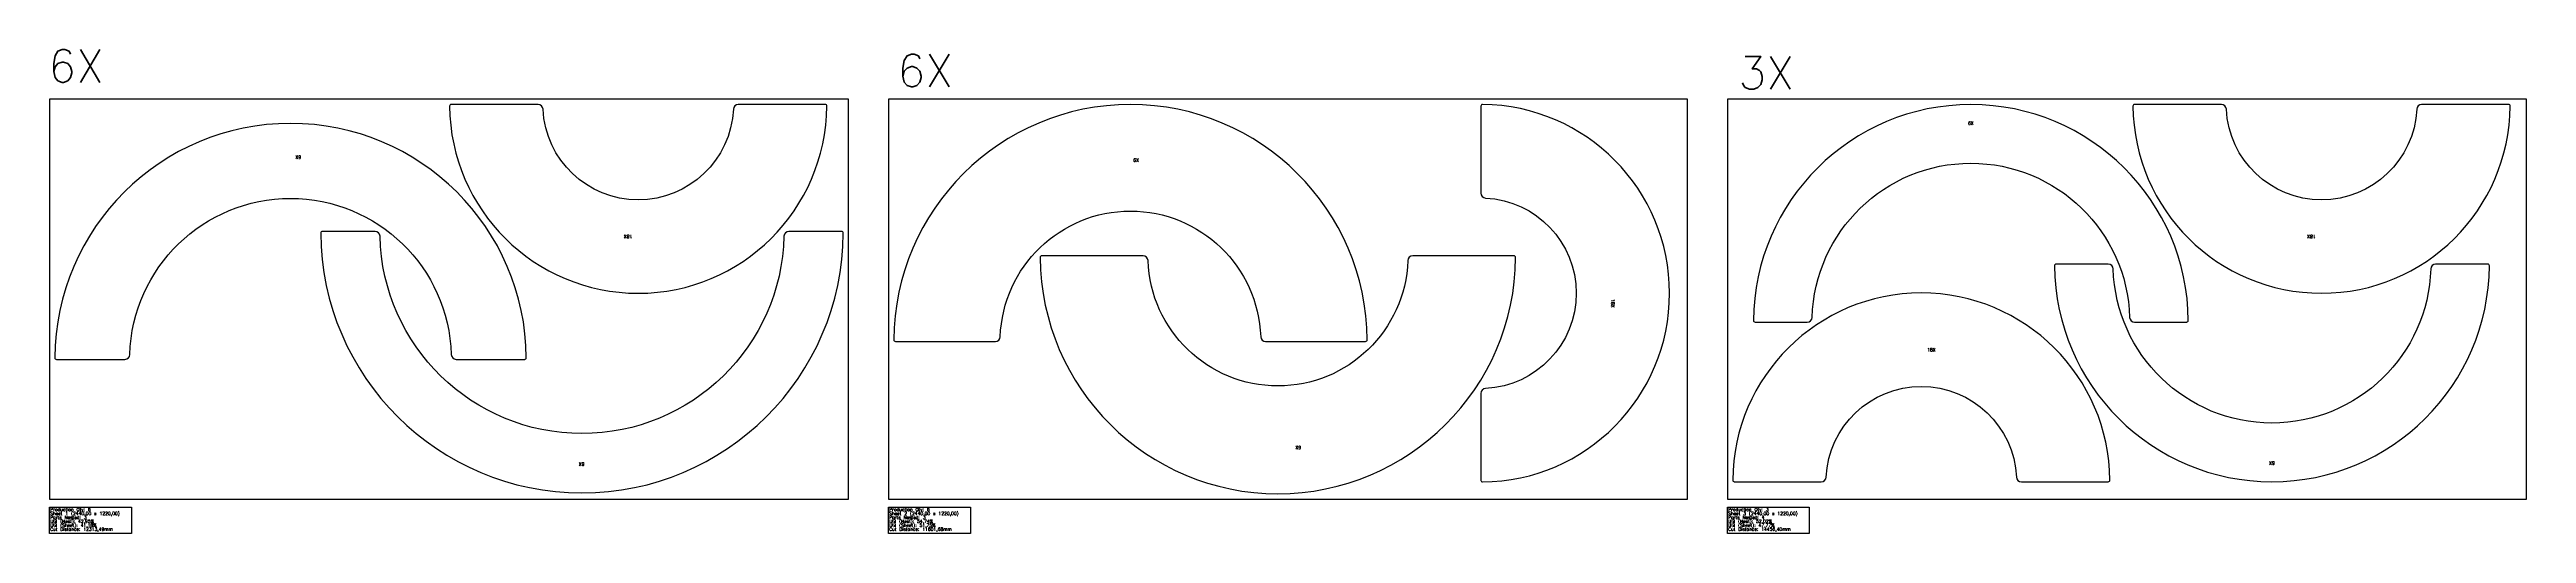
# Model space of a CAD drawing. Header units: millimetres. Extents: x 0 to 7564, y -105 to 1372.
import ezdxf

# ---------------------------------------------------------------- set-up
doc = ezdxf.new("R2010")
doc.units = ezdxf.units.MM
for name, color, linetype in [('--NestedParts--', 7, 'Continuous'), ('sheet', 24, 'Continuous'), ('Stats', 7, 'Continuous'), ('Texto', 7, 'Continuous')]:
    doc.layers.add(name, color=color, linetype=linetype)
doc.styles.get("Standard").update_dxf_attribs({"font": 'txt.shx'})

msp = doc.modelspace()

# ---------------------------------------------------------------- linework, layer by layer
at = {"layer": '--NestedParts--', "color": 7}
for points in [[(1241.8, 426.3), (1451, 426.3, 0.416263), (1456, 431.3, 0.993031), (16, 431.3, 0.416263), (21, 426.3), (230.2, 426.3, 0.405556), (245.2, 440.9, -0.970782), (1226.8, 440.9, 0.405556)], [(2103.3, 1204, 0.399922), (2088.3, 1189.7, -0.952125), (1507, 1189.7, 0.399922), (1492.1, 1204), (1226.7, 1204, 0.416781), (1221.7, 1199, 0.991281), (2373.7, 1199, 0.416781), (2368.7, 1204)], [(2888.3, 480.9, 0.403613), (2903.3, 495.3, -0.964317), (3698.7, 495.3, 0.403613), (3713.7, 480.9), (4019, 480.9, 0.416255), (4024, 485.9, 0.99306), (2578, 485.9, 0.416255), (2583, 480.9)], [(4371.2, 933.6, 0.399922), (4385.4, 918.7, -0.952125), (4385.4, 337.4, 0.399922), (4371.2, 322.4), (4371.2, 57, 0.416781), (4376.2, 52, 0.991281), (4376.2, 1204, 0.416781), (4371.2, 1199)], [(5367.7, 539.9, 0.405453), (5382.6, 554.4, -0.970437), (6352.2, 554.4, 0.405453), (6367.2, 539.9), (6526.4, 539.9, 0.416438), (6531.4, 544.9, 0.992441), (5203.4, 544.9, 0.416438), (5208.4, 539.9)], [(7243.9, 1204, 0.399922), (7228.9, 1189.7, -0.952125), (6647.6, 1189.7, 0.399922), (6632.6, 1204), (6367.3, 1204, 0.416781), (6362.3, 1199, 0.991281), (7514.2, 1199, 0.416781), (7509.2, 1204)], [(2257.8, 816.8, 0.407278), (2242.8, 802.2, -0.976541), (1009.2, 802.2, 0.407278), (994.2, 816.8), (833, 816.8, 0.416062), (828, 811.8, 0.993715), (2424, 811.8, 0.416062), (2419, 816.8)], [(4162.9, 742.1, 0.403587), (4147.9, 727.7, -0.964232), (3354.5, 727.7, 0.403587), (3339.5, 742.1), (3030.2, 742.1, 0.416246), (3025.2, 737.1, 0.993089), (4477.2, 737.1, 0.416246), (4472.2, 742.1)], [(7286.6, 716.8, 0.405453), (7271.6, 702.3, -0.970437), (6302, 702.3, 0.405453), (6287, 716.8), (6127.8, 716.8, 0.416438), (6122.8, 711.8, 0.992441), (7450.8, 711.8, 0.416438), (7445.8, 716.8)], [(5410.4, 52.7, 0.399922), (5425.3, 67, -0.952125), (6006.6, 67, 0.399922), (6021.6, 52.7), (6287, 52.7, 0.416781), (6292, 57.8, 0.991281), (5140, 57.8, 0.416781), (5145, 52.7)]]:
    msp.add_lwpolyline(points, format="xyb", close=True, dxfattribs=at)
at = {"layer": 'sheet', "color": 7}
for points in [[(0, 0), (2440, 0), (2440, 1220), (0, 1220)], [(2562, 0), (5002, 0), (5002, 1220), (2562, 1220)], [(5124, 0), (7564, 0), (7564, 1220), (5124, 1220)]]:
    msp.add_lwpolyline(points, close=True, dxfattribs=at)
at = {"layer": 'Stats', "color": 151}
for points in [[(0, -25), (250, -25), (250, -105), (0, -105), (0, -25)], [(2562, -25), (2812, -25), (2812, -105), (2562, -105), (2562, -25)], [(5124, -25), (5374, -25), (5374, -105), (5124, -105), (5124, -25)]]:
    msp.add_lwpolyline(points, close=True, dxfattribs=at)

# ---------------------------------------------------------------- texts
at = {"char_height": 100, "attachment_point": 1}
for s, insert in [('6X', (-4.5, 1371.7)), ('6X', (2588.9, 1357.7)), ('3X', (5157.1, 1351))]:
    msp.add_mtext_dynamic_manual_height_columns(s, width=265.409, gutter_width=1, heights=[0], dxfattribs=dict(at, insert=insert))
at = {"layer": 'Stats', "color": 60}
for s, p in [('Sheet 1 (2440,00 x 1220,00)', (2, -49)), ('Production Qty: 6', (2, -37)), ('Parts Nested: 3', (2, -61)), ('Util (Nest): 42,95%', (2, -73)), ('Util (Sheet): 41,18%', (2, -85)), ('Sheet 2 (2440,00 x 1220,00)', (2564, -49)), ('Production Qty: 6', (2564, -37)), ('Parts Nested: 3', (2564, -61)), ('Util (Nest): 54,74%', (2564, -73)), ('Util (Sheet): 51,75%', (2564, -85)), ('Sheet 3 (2440,00 x 1220,00)', (5126, -49)), ('Production Qty: 3', (5126, -37)), ('Parts Nested: 4', (5126, -61)), ('Util (Nest): 52,02%', (5126, -73)), ('Util (Sheet): 47,77%', (5126, -85)), ('Cut Distance: 12313,49mm', (2, -97)), ('Cut Distance: 11601,68mm', (2564, -97)), ('Cut Distance: 14456,40mm', (5126, -97))]:
    msp.add_text(s, height=10, dxfattribs=at).set_placement(p)
at = {"layer": 'Texto', "color": 3, "char_height": 10, "width": 38.745, "attachment_point": 1}
for s, insert in [('6X', (5858.6, 1152)), ('6X', (3309.4, 1039.3)), ('18X', (5734, 460.7))]:
    msp.add_mtext(s, dxfattribs=dict(at, insert=insert))
for s, insert, rotation in [('6X', (768.3, 1038), 180), ('18X', (1779.7, 796.1), 180), ('18X', (6920.2, 796.1), 180), ('18X', (4779.1, 610), 270), ('6X', (3821.9, 152.2), 180), ('6X', (1633.7, 101.6), 180), ('6X', (6795.6, 104.7), 180)]:
    msp.add_mtext(s, dxfattribs=dict(at, insert=insert, rotation=rotation))

doc.saveas('drawing.dxf')
